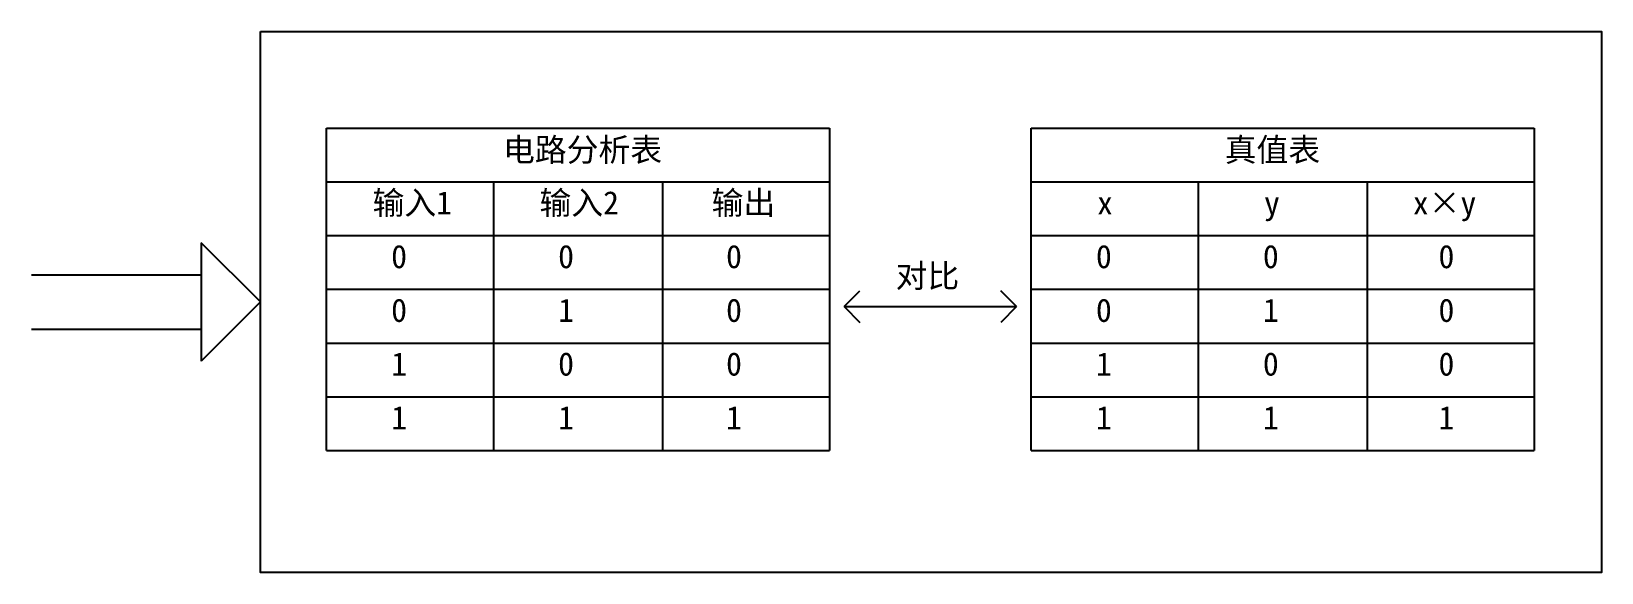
# Model space of a CAD drawing. Header units: inches. Extents: x -6 to 965, y -428 to -142.
# Drawn here: x 109.89 to 136.83, y -172.65 to -163.36 of the extents above; entities that cross this region are included whole.
import ezdxf

# ---------------------------------------------------------------- set-up
doc = ezdxf.new("R2010")
doc.units = ezdxf.units.IN
doc.header["$MEASUREMENT"] = 0
doc.styles.get("Standard").update_dxf_attribs({"font": 'arial.ttf'})

msp = doc.modelspace()

# ---------------------------------------------------------------- texts
at = {"color": 85, "true_color": 0x58ba48, "char_height": 0.4, "attachment_point": 1}
for s, width, insert in [('{\\fSimSun|b0|i0|c134|p2;电路分析表}', 3.83733, (117.984, -165.191)), ('{\\fSimSun|b0|i0|c134|p2; 真值表}', 3.83733, (130.092, -165.191)), ('{\\fSimSun|b0|i0|c134|p2;输入1}', 3.83733, (115.745, -166.102)), ('{\\fSimSun|b0|i0|c134|p2;输入2}', 3.83733, (118.609, -166.102)), ('{\\fSimSun|b0|i0|c134|p2;输出}', 3.83733, (121.562, -166.102)), ('{\\fSimSun|b0|i0|c134|p2;x×y}', 4.2291, (133.591, -166.102)), ('{\\fSimSun|b0|i0|c134|p2;x}', 3.83733, (128.174, -166.102)), ('{\\fSimSun|b0|i0|c134|p2;y}', 3.83733, (131.038, -166.102)), ('{\\fSimSun|b0|i0|c134|p2;对比}', 3.83733, (124.719, -167.356))]:
    msp.add_mtext_dynamic_manual_height_columns(s, width=width, gutter_width=1, heights=[0], dxfattribs=dict(at, insert=insert))
at = {"char_height": 0.4, "attachment_point": 1}
for s, insert in [('{\\fSimSun|b0|i0|c134|p2;0}', (116.065, -167.024)), ('{\\fSimSun|b0|i0|c134|p2;0}', (118.929, -167.024)), ('{\\fSimSun|b0|i0|c134|p2;0}', (121.81, -167.024)), ('{\\fSimSun|b0|i0|c134|p2;0}', (128.155, -167.024)), ('{\\fSimSun|b0|i0|c134|p2;0}', (131.019, -167.024)), ('{\\fSimSun|b0|i0|c134|p2;0}', (134.031, -167.024)), ('{\\fSimSun|b0|i0|c134|p2;0}', (116.065, -167.946)), ('{\\fSimSun|b0|i0|c134|p2;1}', (118.929, -167.946)), ('{\\fSimSun|b0|i0|c134|p2;0}', (121.81, -167.946)), ('{\\fSimSun|b0|i0|c134|p2;0}', (128.155, -167.946)), ('{\\fSimSun|b0|i0|c134|p2;1}', (131.019, -167.946)), ('{\\fSimSun|b0|i0|c134|p2;0}', (134.031, -167.946)), ('{\\fSimSun|b0|i0|c134|p2;1}', (116.065, -168.868)), ('{\\fSimSun|b0|i0|c134|p2;0}', (118.929, -168.868)), ('{\\fSimSun|b0|i0|c134|p2;0}', (121.81, -168.868)), ('{\\fSimSun|b0|i0|c134|p2;1}', (128.155, -168.868)), ('{\\fSimSun|b0|i0|c134|p2;0}', (131.019, -168.868)), ('{\\fSimSun|b0|i0|c134|p2;0}', (134.031, -168.868)), ('{\\fSimSun|b0|i0|c134|p2;1}', (116.065, -169.791)), ('{\\fSimSun|b0|i0|c134|p2;1}', (118.929, -169.791)), ('{\\fSimSun|b0|i0|c134|p2;1}', (121.81, -169.791)), ('{\\fSimSun|b0|i0|c134|p2;1}', (128.155, -169.791)), ('{\\fSimSun|b0|i0|c134|p2;1}', (131.019, -169.791)), ('{\\fSimSun|b0|i0|c134|p2;1}', (134.031, -169.791))]:
    msp.add_mtext_dynamic_manual_height_columns(s, width=3.83733, gutter_width=1, heights=[0], dxfattribs=dict(at, insert=insert))

# ---------------------------------------------------------------- linework, layer by layer
for p, q in [((114.954, -170.553), (114.954, -165.02)), ((114.954, -165.02), (123.584, -165.02)), ((123.584, -165.02), (123.584, -170.553)), ((127.045, -170.553), (127.045, -165.02)), ((127.045, -165.02), (135.674, -165.02)), ((135.674, -165.02), (135.674, -170.553)), ((114.954, -165.942), (123.584, -165.942)), ((117.818, -165.942), (117.818, -170.553)), ((120.72, -165.942), (120.72, -170.553)), ((127.045, -165.942), (135.674, -165.942)), ((129.908, -165.942), (129.908, -170.553)), ((132.81, -165.942), (132.81, -170.553)), ((114.954, -166.864), (123.584, -166.864)), ((127.045, -166.864), (135.674, -166.864)), ((114.954, -167.787), (123.584, -167.787)), ((127.045, -167.787), (135.674, -167.787)), ((123.834, -168.084), (124.103, -167.815)), ((126.793, -168.084), (126.523, -167.815)), ((123.834, -168.084), (126.793, -168.084)), ((123.834, -168.084), (124.103, -168.354)), ((126.793, -168.084), (126.523, -168.354)), ((114.954, -168.709), (123.584, -168.709)), ((127.045, -168.709), (135.674, -168.709)), ((114.954, -169.631), (123.584, -169.631)), ((127.045, -169.631), (135.674, -169.631)), ((114.954, -170.553), (123.584, -170.553)), ((127.045, -170.553), (135.674, -170.553))]:
    msp.add_line(p, q)
at = {"color": 85, "true_color": 0x58ba48}
for p, q in [((113.822, -168.004), (112.805, -166.988)), ((112.805, -166.988), (112.805, -169.021)), ((109.893, -167.539), (112.805, -167.539)), ((113.822, -168.004), (112.805, -169.021)), ((109.893, -168.47), (112.805, -168.47))]:
    msp.add_line(p, q, dxfattribs=at)
msp.add_lwpolyline([(113.822, -163.359), (136.829, -163.359), (136.829, -172.65), (113.822, -172.65)], close=True)

msp.set_redraw_order([(e.dxf.handle, doc.entitydb.next_handle()) for e in msp.query("TEXT MTEXT ATTDEF DIMENSION ARC_DIMENSION")])  # texts and dimensions are drawn at this point

doc.saveas('drawing.dxf')
